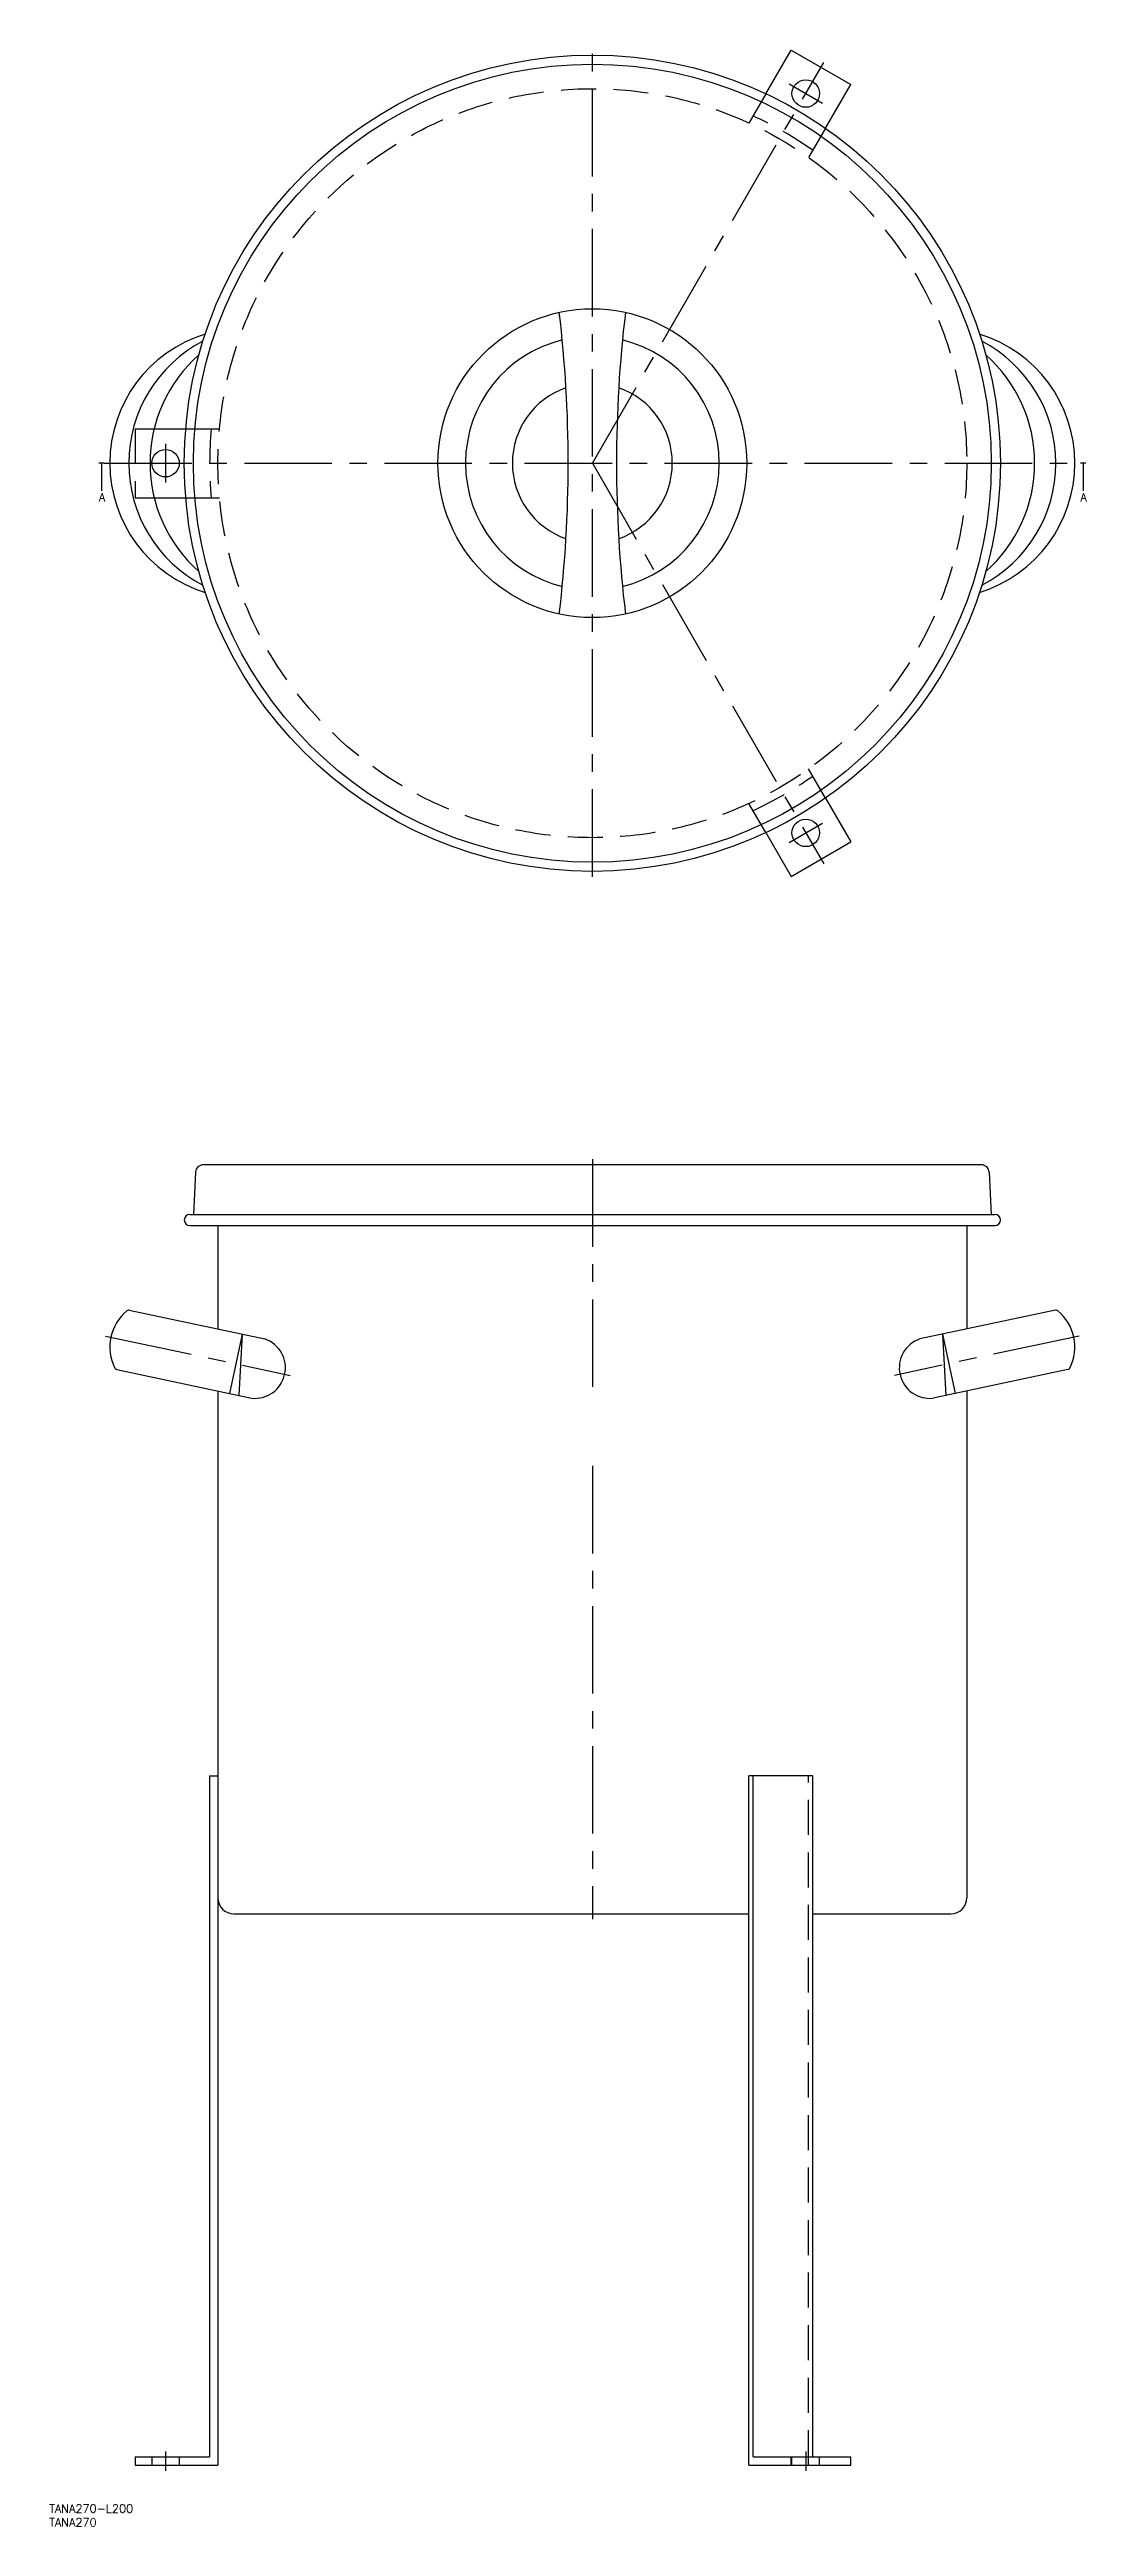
# Model space of a CAD drawing. Extents: x -197 to 667, y -748 to 150.
# Drawn here: x -197 to 179, y -748 to 150 of the extents above; entities that cross this region are included whole.
import ezdxf

# ---------------------------------------------------------------- set-up
doc = ezdxf.new("R2010")
doc.units = 0
doc.linetypes.add('CENTER', pattern=[50.8, 31.75, -6.35, 6.35, -6.35])
doc.linetypes.add('DASHED', pattern=[19.05, 12.7, -6.35])
doc.layers.get('0').update_dxf_attribs({"linetype": 'CONTINUOUS'})
doc.layers.add('CENTER', color=1, linetype='CONTINUOUS')
doc.styles.get("Standard").update_dxf_attribs({"font": 'txt.shx', "height": 3, "bigfont": 'bigfont.shx'})

msp = doc.modelspace()

# ---------------------------------------------------------------- texts
at = {"color": 137, "linetype": 'CONTINUOUS'}
for p in [(-178.97, -13.83), (177.03, -13.83)]:
    msp.add_text('A', height=3, dxfattribs=at).set_placement(p)
at = {"color": 7, "linetype": 'CONTINUOUS'}
for s, p in [('TANA270-L200', (-197, -743.22)), ('TANA270', (-197, -748.22))]:
    msp.add_text(s, height=3, dxfattribs=at).set_placement(p)

# ---------------------------------------------------------------- linework, layer by layer
at = {"color": 7, "linetype": 'CONTINUOUS'}
for p, q in [((62.91, 133.97), (72.07, 149.84)), ((72.07, 149.84), (93.73, 137.34)), ((84.57, 121.47), (93.73, 137.34)), ((-158.91, 12.5), (-147.48, 12.5)), ((-158.91, -12.5), (-147.48, -12.5)), ((84.57, -121.47), (93.73, -137.34)), ((62.91, -133.97), (72.07, -149.84)), ((72.07, -149.84), (93.73, -137.34)), ((-143.9, -257.07), (-144.7, -272.42)), ((141.1, -254.42), (-141.1, -254.42)), ((143.9, -257.07), (144.7, -272.42)), ((-146.01, -272.42), (146.01, -272.42)), ((-146.01, -276.42), (146.01, -276.42)), ((-135.8, -276.42), (-135.8, -313.97)), ((135.8, -276.42), (135.8, -313.97)), ((-167.94, -307.14), (-118.81, -317.58)), ((167.94, -307.14), (118.81, -317.58)), ((-127, -315.84), (-131.58, -337.36)), ((-127, -315.84), (-128.17, -338.09)), ((127, -315.84), (131.58, -337.36)), ((127, -315.84), (128.17, -338.09)), ((-172.51, -328.66), (-123.65, -339.05)), ((172.51, -328.66), (123.65, -339.05)), ((-135.8, -336.46), (-135.8, -726.02)), ((135.8, -336.46), (135.8, -520.22)), ((-138.8, -476.02), (-138.8, -723.02)), ((-138.8, -476.02), (-135.8, -476.02)), ((56.79, -726.02), (56.79, -476.02)), ((79.94, -476.02), (56.79, -476.02)), ((58.29, -723.02), (58.29, -476.02)), ((79.94, -723.02), (79.94, -476.02)), ((-130, -526.02), (56.79, -526.02)), ((79.94, -526.02), (130, -526.02)), ((-165.8, -723.02), (-138.8, -723.02)), ((-165.8, -723.02), (-165.8, -726.02)), ((-165.8, -726.02), (-135.8, -726.02)), ((56.79, -726.02), (93.73, -726.02)), ((58.29, -723.02), (93.73, -723.02)), ((72.07, -726.02), (72.07, -723.02)), ((93.73, -726.02), (93.73, -723.02))]:
    msp.add_line(p, q, dxfattribs=at)
at = {"color": 3, "linetype": 'DASHED'}
for p, q in [((62.91, 133.97), (56.79, 123.36)), ((84.57, 121.47), (78.44, 110.86)), ((-165.8, 12.5), (-165.8, -12.5)), ((-165.8, 12.5), (-158.91, 12.5)), ((-147.48, 12.5), (-135.22, 12.5)), ((-165.8, -12.5), (-158.91, -12.5)), ((-147.48, -12.5), (-135.22, -12.5)), ((84.57, -121.47), (78.44, -110.86)), ((62.91, -133.97), (56.79, -123.36)), ((78.44, -726.02), (78.44, -476.02)), ((-159.8, -723.02), (-159.8, -726.02)), ((-149.8, -723.02), (-149.8, -726.02)), ((72.4, -726.02), (72.4, -723.02)), ((82.4, -726.02), (82.4, -723.02))]:
    msp.add_line(p, q, dxfattribs=at)
at = {"color": 7}
for points in [[(-178, 0, 0), (-178, -9.99, 0)], [(178, 0, 0), (178, -9.99, 0)]]:
    msp.add_polyline3d(points, dxfattribs=at)
at = {"color": 7, "linetype": 'CONTINUOUS'}
for centre, radius in [((0, 0), 148.01), ((0, 0), 144.7), ((77.4, 134.06), 5), ((0, 0), 56), ((-154.8, 0), 5), ((77.4, -134.06), 5)]:
    msp.add_circle(centre, radius, dxfattribs=at)
at = {"color": 3, "linetype": 'DASHED'}
msp.add_circle((0, 0), 135.8, dxfattribs=at)
for start, end in [(54.83308, 65.16692), (174.83308, 185.16692), (294.83308, 305.16692)]:
    msp.add_arc((0, 0), 138.8, start, end, dxfattribs=at)
at = {"color": 7, "linetype": 'CONTINUOUS'}
for centre, radius, start, end in [((-470.68, 0), 461.93, 353.19944, 6.80056), ((470.68, 0), 461.93, 173.19944, 186.80056), ((-125.99, 0), 49.01, 107.09813, 252.90187), ((125.99, 0), 49.01, 287.09813, 72.90187), ((-118.35, 0), 49.79, 117.37578, 242.62422), ((-108.03, 0), 52.39, 131.43357, 228.56643), ((0, 0), 46, 103.72809, 256.27191), ((0, 0), 46, 283.72809, 76.27191), ((118.35, 0), 49.79, 297.37578, 62.62422), ((108.03, 0), 52.39, 311.43357, 48.56643), ((0, 0), 29, 109.25214, 250.74786), ((0, 0), 29, 289.25214, 70.74786), ((-141.1, -257.22), 2.8, 90, 177), ((141.1, -257.22), 2.8, 3, 90), ((-146.01, -274.42), 2, 90, 270), ((146.01, -274.42), 2, 270, 90), ((-157.96, -320.51), 17.04, 129.41991, 206.58009), ((-168.15, -308.12), 1, 78, 129.41991), ((168.15, -308.12), 1, 50.58009, 102), ((157.96, -320.51), 17.04, 333.41991, 50.58009), ((-122.4, -328.05), 11.07, 263.52848, 71.07294), ((122.4, -328.05), 11.07, 108.92706, 276.47152), ((-172.31, -327.68), 1, 206.58009, 258), ((172.31, -327.68), 1, 282, 333.41991), ((-130, -520.22), 5.8, 180, 270), ((130, -520.22), 5.8, 270, 360)]:
    msp.add_arc(centre, radius, start, end, dxfattribs=at)
at = {"layer": 'CENTER', "color": 1, "linetype": 'CENTER'}
for p, q in [((0, -150.01), (0, 150.01)), ((0, 0), (83.9, 145.32)), ((71.34, 137.56), (83.46, 130.56)), ((-177, 0), (-179, 0)), ((-177, 0), (177, 0)), ((-154.8, 7), (-154.8, -7)), ((0, 0), (83.9, -145.32)), ((179, 0), (177, 0)), ((71.34, -137.56), (83.46, -130.56)), ((0, -252.42), (0, -339.21)), ((-176.58, -316.55), (-109.62, -330.78)), ((176.58, -316.55), (109.62, -330.78)), ((0, -363.63), (0, -528.02)), ((-154.8, -721.02), (-154.8, -728.02)), ((77.4, -721.02), (77.4, -728.02))]:
    msp.add_line(p, q, dxfattribs=at)

msp.set_redraw_order([(e.dxf.handle, doc.entitydb.next_handle()) for e in msp.query("TEXT MTEXT ATTDEF DIMENSION ARC_DIMENSION")])  # texts and dimensions are drawn at this point

doc.saveas('drawing.dxf')
